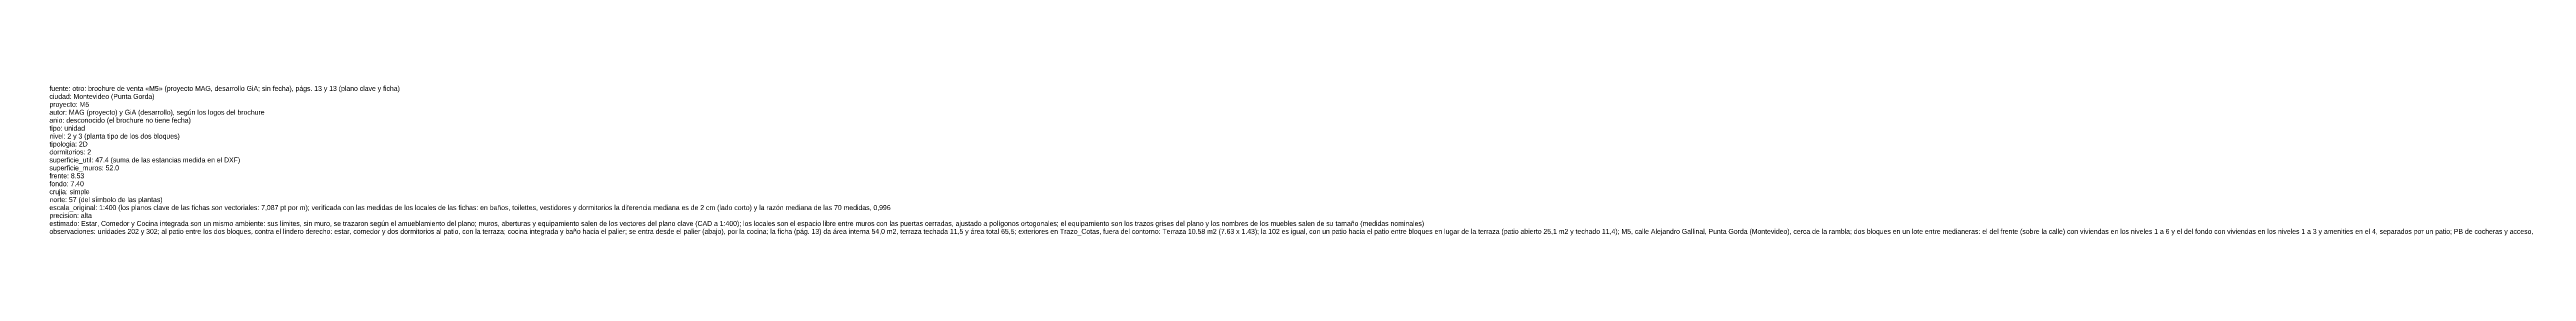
# Model space of a CAD drawing. Header units: metres. Extents: x 0 to 135, y 0 to 9.
# Drawn here: x 11 to 135.4, y 1.6 to 9.1 of the extents above; entities that cross this region are included whole.
import ezdxf

# ---------------------------------------------------------------- set-up
doc = ezdxf.new("R2010")
doc.units = ezdxf.units.M
doc.layers.add('Trazo_Datos', color=7, linetype='Continuous')

msp = doc.modelspace()

# ---------------------------------------------------------------- texts
at = {"layer": 'Trazo_Datos'}
for s, p in [('fuente: otro: brochure de venta «M5» (proyecto MAG, desarrollo GiA; sin fecha), págs. 13 y 13 (plano clave y ficha)', (11.03, 8.83)), ('ciudad: Montevideo (Punta Gorda)', (11.03, 8.43)), ('autor: MAG (proyecto) y GiA (desarrollo), según los logos del brochure', (11.03, 7.63)), ('anio: desconocido (el brochure no tiene fecha)', (11.03, 7.23)), ('proyecto: M5', (11.03, 8.03)), ('tipo: unidad', (11.03, 6.83)), ('tipologia: 2D', (11.03, 6.03)), ('nivel: 2 y 3 (planta tipo de los dos bloques)', (11.03, 6.43)), ('dormitorios: 2', (11.03, 5.63)), ('superficie_util: 47.4 (suma de las estancias medida en el DXF)', (11.03, 5.23)), ('superficie_muros: 52.0', (11.03, 4.83)), ('frente: 8.53', (11.03, 4.43)), ('fondo: 7.40', (11.03, 4.03)), ('crujia: simple', (11.03, 3.63)), ('escala_original: 1:400 (los planos clave de las fichas son vectoriales: 7,087 pt por m); verificada con las medidas de los locales de las fichas: en baños, toilettes, vestidores y dormitorios la diferencia mediana es de 2 cm (lado corto) y la razón mediana de las 70 medidas, 0,996', (11.03, 2.83)), ('norte: 57 (del símbolo de las plantas)', (11.03, 3.23)), ('precision: alta', (11.03, 2.43)), ('estimado: Estar, Comedor y Cocina integrada son un mismo ambiente: sus límites, sin muro, se trazaron según el amueblamiento del plano; muros, aberturas y equipamiento salen de los vectores del plano clave (CAD a 1:400); los locales son el espacio libre entre muros con las puertas cerradas, ajustado a polígonos ortogonales; el equipamiento son los trazos grises del plano y los nombres de los muebles salen de su tamaño (medidas nominales)', (11.03, 2.03)), ('observaciones: unidades 202 y 302; al patio entre los dos bloques, contra el lindero derecho: estar, comedor y dos dormitorios al patio, con la terraza; cocina integrada y baño hacia el palier; se entra desde el palier (abajo), por la cocina; la ficha (pág. 13) da área interna 54,0 m2, terraza techada 11,5 y área total 65,5; exteriores en Trazo_Cotas, fuera del contorno: Terraza 10.58 m2 (7.63 x 1.43); la 102 es igual, con un patio hacia el patio entre bloques en lugar de la terraza (patio abierto 25,1 m2 y techado 11,4); M5, calle Alejandro Gallinal, Punta Gorda (Montevideo), cerca de la rambla; dos bloques en un lote entre medianeras: el del frente (sobre la calle) con viviendas en los niveles 1 a 6 y el del fondo con viviendas en los niveles 1 a 3 y amenities en el 4, separados por un patio; PB de cocheras y acceso, y subsuelo de cocheras', (11.03, 1.63))]:
    msp.add_text(s, height=0.25, dxfattribs=at).set_placement(p)

doc.saveas('drawing.dxf')
